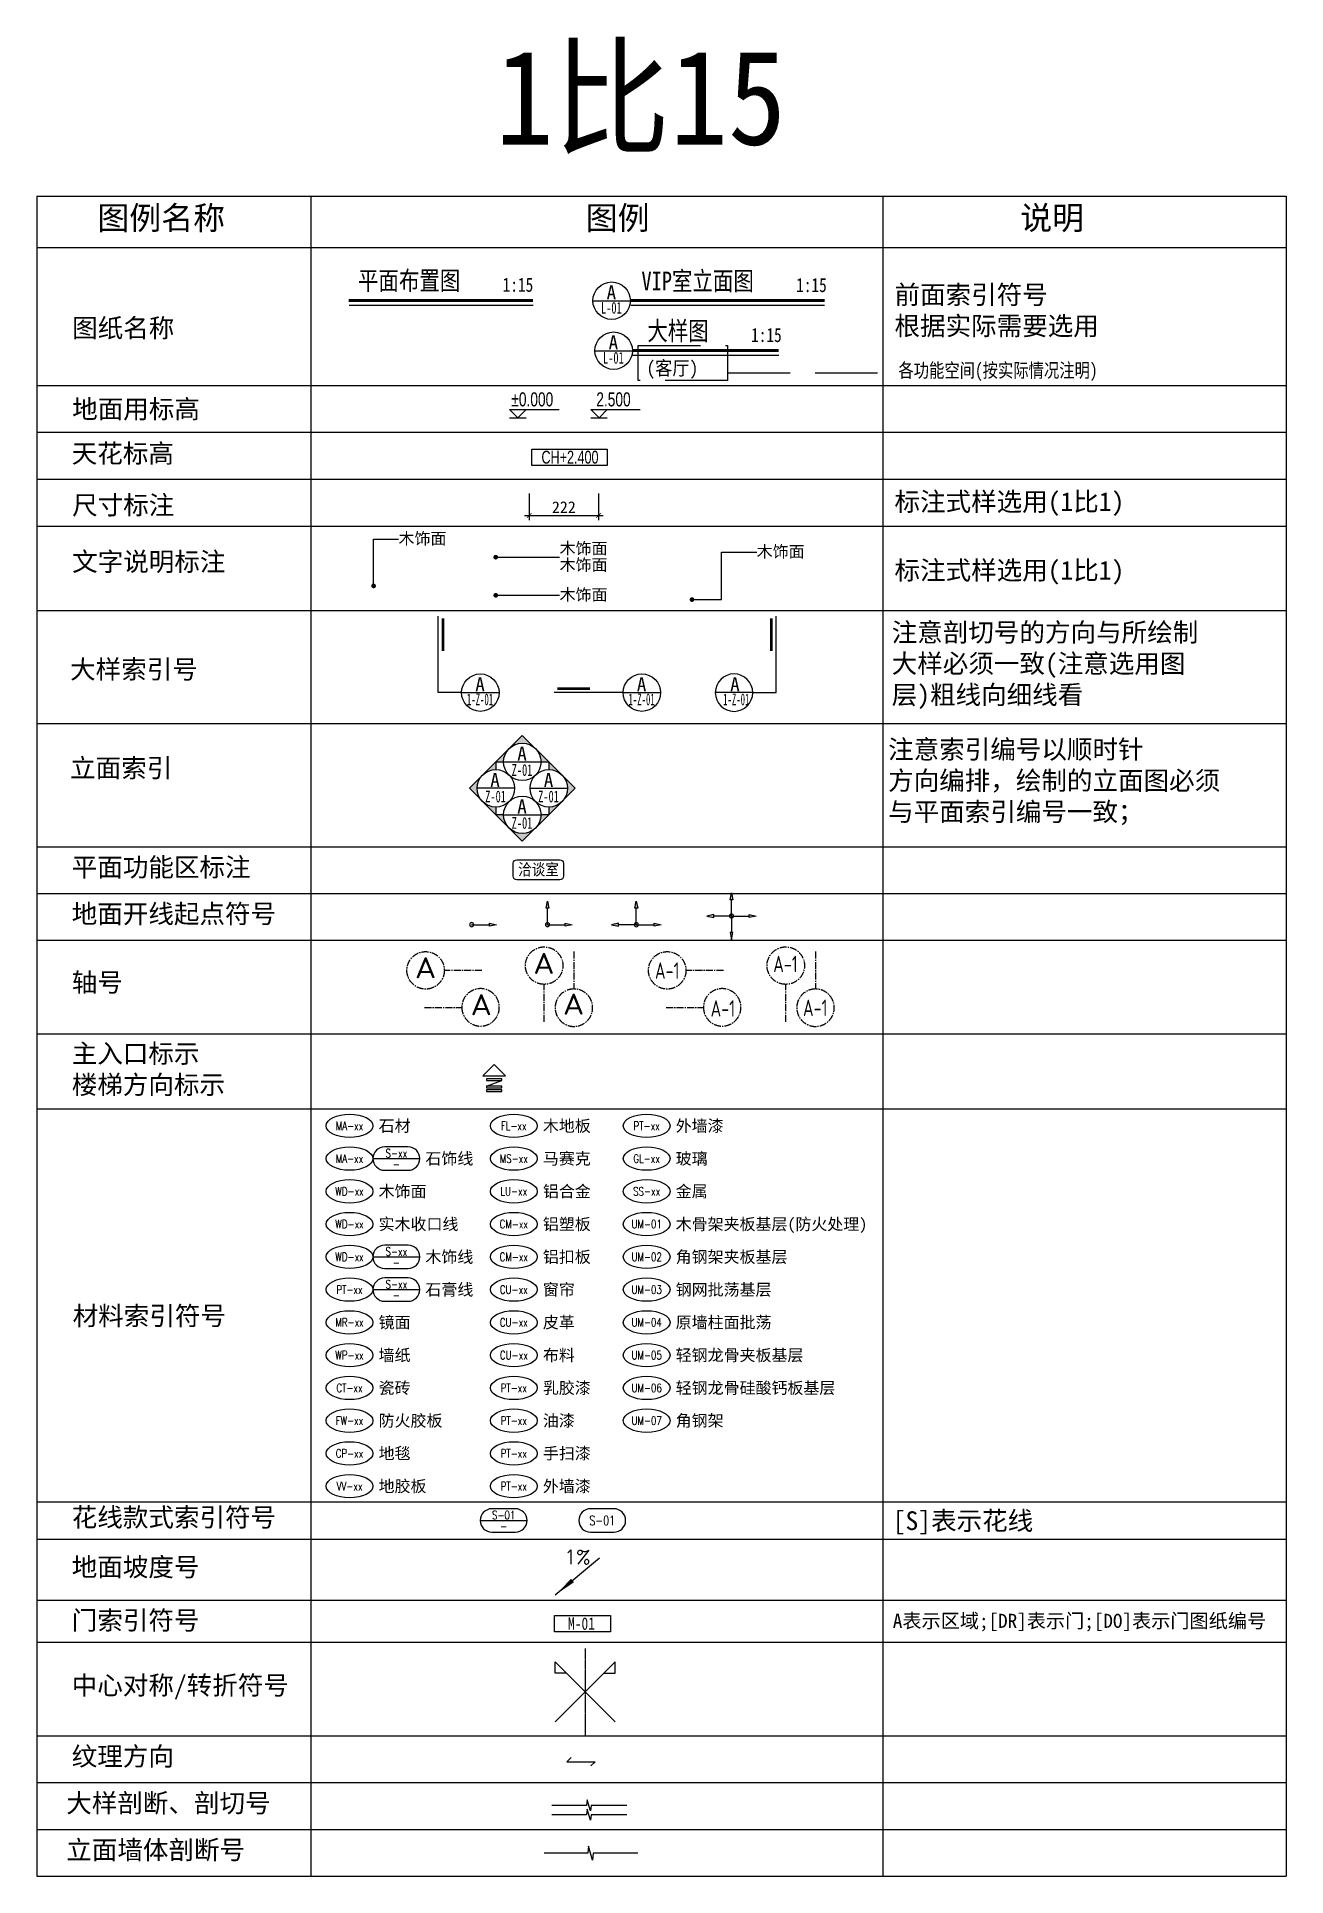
# Model space of a CAD drawing. Header units: millimetres. Extents: x -235126 to 312941, y -228449 to 114042.
# Drawn here: x -158968 to -154965, y 35428 to 41324 of the extents above; entities that cross this region are included whole.
import ezdxf
from ezdxf.enums import TextEntityAlignment as Align

# ---------------------------------------------------------------- set-up
doc = ezdxf.new("R2010")
doc.units = ezdxf.units.MM
doc.header["$LTSCALE"] = 800
for name, pattern in [('CENTER2', [1.125, 0.75, -0.125, 0.125, -0.125]), ('DASH', [0.35, 0.25, -0.1]), ('PHANTOM2', [1.25, 0.625, -0.125, 0.125, -0.125, 0.125, -0.125])]:
    doc.linetypes.add(name, pattern=pattern)
doc.layers.get('DEFPOINTS').update_dxf_attribs({"color": 250})
for name, color, linetype in [('AXIS', 3, 'Continuous'), ('E立-ELEV6_LSCAPE', 8, 'Continuous'), ('FC-TEXT-地坪标注', 7, 'Continuous'), ('FC-地坪铺贴', 8, 'Continuous'), ('RC-天花标高', 7, 'Continuous')]:
    doc.layers.add(name, color=color, linetype=linetype)
doc.styles.add('DRAWING_NAME', font='simhei.ttf', dxfattribs={"width": 0.8})
doc.styles.add('HAN', font='romans', dxfattribs={"bigfont": 'hzdx.shx'})
doc.styles.add('HZDX', font='isocp3.shx', dxfattribs={"width": 0.8, "bigfont": 'hzdx.shx'})
doc.styles.add('ISO', font='ISOCP.shx', dxfattribs={"width": 0.75})
doc.styles.add('LINEDRAW', font='txt.shx', dxfattribs={"width": 0.7, "bigfont": '1.shx'})
doc.styles.get("Standard").update_dxf_attribs({"font": 'arial.ttf'})
doc.styles.add('TXT', font='txt.shx')
doc.styles.add('宋-ZY', font='')
doc.styles.add('繁线体', font='simhei.ttf')
doc.styles.add('黑体', font='simhei.ttf', dxfattribs={"width": 0.8})
doc.styles.get('宋-ZY').set_extended_font_data('SimSun')
doc.dimstyles.new('1比15', dxfattribs={"dimscale": 15, "dimtxt": 2.5, "dimasz": 1, "dimexe": 1, "dimexo": 1.5, "dimgap": 0.5, "dimtad": 1, "dimdec": 0, "dimzin": 0, "dimdsep": 46, "dimtxsty": '宋-ZY', "dimblk": 'ARCHTICK', "dimcen": 0.09, "dimdle": 1, "dimclrd": 8, "dimclre": 8, "dimclrt": 2, "dimadec": 0, "dimazin": 0, "dimtfac": 1, "dimtdec": 0, "dimtix": 1, "dimtmove": 2, "dimatfit": 3, "dimldrblk": 'DOT', "dimfxl": 1, "dimtolj": 1, "dimtzin": 0, "dimlwd": -1, "dimlwe": -1, "dimarcsym": 0})

msp = doc.modelspace()

# ---------------------------------------------------------------- texts
at = {"color": 7, "style": 'DRAWING_NAME', "width": 0.9}
msp.add_text('(客厅)', height=45, dxfattribs=at).set_placement((-157014.5, 40239.9))
at = {"style": '宋-ZY', "width": 0.85}
msp.add_text('洽谈室', height=37.5, dxfattribs=at).set_placement((-157360.8, 38655.4), align=Align.MIDDLE_CENTER)
at = {"attachment_point": 4}
for s, insert, char_height, style in [('图例名称', (-158774, 40739.6), 75, '繁线体'), ('图例', (-157209.4, 40739.6), 75, '繁线体'), ('说明', (-155817.2, 40739.6), 75, '繁线体'), ('前面索引符号\\P根据实际需要选用', (-156220.1, 40444.3), 60, '繁线体'), ('图纸名称', (-158854.7, 40387.5), 60, '繁线体'), ('地面用标高', (-158854.7, 40127.7), 60, '繁线体'), ('天花标高', (-158856, 39985.7), 60, '繁线体'), ('尺寸标注', (-158854.7, 39819.9), 60, '繁线体'), ('标注式样选用(1比1)', (-156220.1, 39826.5), 60, '繁线体'), ('木饰面', (-157809, 39714.4), 37.5, '宋-ZY'), ('文字说明标注', (-158854.7, 39638.5), 60, '繁线体'), ('木饰面', (-156661.5, 39672.4), 37.5, '宋-ZY'), ('标注式样选用(1比1)', (-156220.1, 39606.4), 60, '繁线体'), ('{\\H1x;木饰面}', (-157293, 39534.1), 37.5, '宋-ZY'), ('注意剖切号的方向与所绘制\\P大样必须一致(注意选用图\\P层)粗线向细线看', (-156229, 39307.5), 60, '繁线体'), ('大样索引号', (-158861.3, 39293.8), 60, '繁线体'), ('注意索引编号以顺时针\\P方向编排，绘制的立面图必须\\P与平面索引编号一致；', (-156240.5, 38933.8), 60, '繁线体'), ('立面索引', (-158861.3, 38977.3), 60, '繁线体'), ('平面功能区标注', (-158856, 38659.3), 60, '繁线体'), ('地面开线起点符号', (-158856, 38509.6), 60, '繁线体'), ('轴号', (-158856, 38290.4), 60, '繁线体'), ('主入口标示\\P楼梯方向标示', (-158856, 38012.1), 60, '繁线体'), ('材料索引符号', (-158853, 37221.4), 60, '繁线体'), ('花线款式索引符号', (-158856, 36575.6), 60, '繁线体'), ('[S]表示花线', (-156225.5, 36560.9), 60, '繁线体'), ('地面坡度号', (-158856, 36416.2), 60, '繁线体'), ('门索引符号', (-158856, 36245.4), 60, '繁线体'), ('A表示区域;[DR]表示门;[DO]表示门图纸编号', (-156225.5, 36241.1), 45, '繁线体'), ('中心对称/转折符号', (-158856, 36033.1), 60, '繁线体'), ('纹理方向', (-158856, 35809.3), 60, '繁线体'), ('大样剖断、剖切号', (-158873.5, 35659.3), 60, '繁线体'), ('立面墙体剖断号', (-158873.5, 35509.3), 60, '繁线体')]:
    msp.add_mtext(s, dxfattribs=dict(at, insert=insert, char_height=char_height, style=style))
at = {"color": 7, "insert": (-156207.7, 40249.3), "char_height": 45, "attachment_point": 4, "style": 'DRAWING_NAME'}
msp.add_mtext('各功能空间(按实际情况注明)', dxfattribs=at)
at = {"insert": (-157293, 39656.3), "char_height": 37.5, "attachment_point": 4, "line_spacing_factor": 0.84, "style": '宋-ZY'}
msp.add_mtext('木饰面\\P木饰面', dxfattribs=at)
at = {"layer": 'DEFPOINTS', "color": 40, "style": 'DRAWING_NAME', "width": 0.9}
msp.add_text('1比15', height=303.75, dxfattribs=at).set_placement((-157498.2, 40978.4))

# ---------------------------------------------------------------- blocks, each defined once
blk = doc.blocks.new('MH3.5')
at = {"color": 2}
blk.add_lwpolyline([(12, -1.75), (0, -1.75), (0, 1.75), (12, 1.75)], close=True, dxfattribs=at)
at = {"color": 4, "ltscale": 2, "style": 'HZDX', "width": 0.8}
blk.add_attdef('CH+2.400', text='', height=2.64, dxfattribs=at).set_placement((5.78, 0.01), align=Align.MIDDLE_CENTER)
blk = doc.blocks.new('CH+-')
at = {"color": 2}
blk.add_lwpolyline([(16.13, -1.75), (0, -1.75), (0, 1.75), (16.13, 1.75)], close=True, dxfattribs=at)
at = {"color": 4, "ltscale": 2, "width": 0.7}
blk.add_attdef('CH+2.400', text='', height=3.5, dxfattribs=at).set_placement((8.17, 0.01), align=Align.MIDDLE_CENTER)
blk = doc.blocks.new('_ArchTick')
at = {"color": 0, "linetype": 'ByBlock', "const_width": 0.15}
blk.add_lwpolyline([(-0.5, -0.5), (0.5, 0.5)], dxfattribs=at)
blk = doc.blocks.new('_Dot')
at = {"color": 0, "linetype": 'ByBlock', "lineweight": -2}
blk.add_line((-0.5, 0), (-1, 0), dxfattribs=at)
at = {"color": 0, "linetype": 'ByBlock', "const_width": 0.5}
blk.add_lwpolyline([(-0.25, 0, 1), (0.25, 0, 1)], format="xyb", close=True, dxfattribs=at)
blk = doc.blocks.new('*D39')
at = {"color": 8, "transparency": 16777216}
for p, q in [((-157390.4, 39860.9), (-157390.4, 39775.2)), ((-157168.5, 39860.9), (-157168.5, 39775.2)), ((-157405.4, 39790.2), (-157153.5, 39790.2))]:
    blk.add_line(p, q, dxfattribs=at)
at = {"layer": 'DEFPOINTS', "color": 0, "transparency": 16777216}
for p in [(-157390.4, 39883.4), (-157168.5, 39883.4), (-157168.5, 39790.2)]:
    blk.add_point(p, dxfattribs=at)
at = {"color": 8, "transparency": 16777216, "xscale": 15, "yscale": 15, "zscale": 15, "rotation": 180}
blk.add_blockref('_ArchTick', (-157390.4, 39790.2), dxfattribs=at)
at = {"color": 8, "transparency": 16777216, "xscale": 15, "yscale": 15, "zscale": 15}
blk.add_blockref('_ArchTick', (-157168.5, 39790.2), dxfattribs=at)
at = {"color": 2, "transparency": 16777216, "insert": (-157279.4, 39816.5), "char_height": 37.5, "attachment_point": 5, "style": '宋-ZY'}
blk.add_mtext('\\A1;222', dxfattribs=at)
blk = doc.blocks.new('MARK-IN')
for p, q in [((-120, -123), (0, 0)), ((0, 0), (120, -123)), ((-120, -123), (120, -123)), ((-83, -235), (83, -171))]:
    blk.add_line(p, q)
for points in [[(83, -171), (83, -156), (-83, -156), (-83, -171)], [(83, -250), (83, -235), (-83, -235), (-83, -250)], [(83, -289), (83, -273), (-83, -273), (-83, -289)]]:
    blk.add_lwpolyline(points, close=True)
blk = doc.blocks.new('A$C4FBA2034')
at = {"color": 4, "style": '黑体', "width": 0.8}
blk.add_attdef('平面布置图', text='', height=4, dxfattribs=at).set_placement((23.6, 1.17), align=Align.RIGHT)
blk.add_attdef('1:1', (32.66, 0.79), '', height=3, dxfattribs=at)
blk = doc.blocks.new('CCPP')
h = blk.add_hatch(color=2)
h.paths.add_polyline_path([(-0.31, -3.5), (0.31, -3.5), (0, -5)])
edge = h.paths.add_edge_path()
edge.add_ellipse((0, 0), major_axis=(0.31, 0.31), ratio=1, start_angle=45, end_angle=225, ccw=False)
edge.add_ellipse((0, 0), major_axis=(0.31, 0.31), ratio=1, start_angle=225, end_angle=405, ccw=False)
h.paths.add_polyline_path([(-5.29, 0), (-3.79, 0.31), (-3.79, -0.31)])
at = {"color": 2}
for p, q in [((-5.29, 0), (-3.79, 0.31)), ((-3.79, -0.31), (-5.29, 0)), ((-3.79, 0.31), (-3.79, -0.31)), ((0, 0), (-3.79, 0)), ((0, 0), (0, -3.5)), ((-0.31, -3.5), (0.31, -3.5)), ((0, -5), (-0.31, -3.5)), ((0.31, -3.5), (0, -5))]:
    blk.add_line(p, q, dxfattribs=at)
at = {"color": 2, "extrusion": (0, 0, -1)}
blk.add_ellipse((0, 0), major_axis=(-0.31, 0.31), ratio=1, start_param=4.712389, end_param=10.995574, dxfattribs=at)
blk = doc.blocks.new('KKXXFF1')
h = blk.add_hatch(color=2)
h.paths.add_polyline_path([(5.29, 0), (3.79, 0.31), (3.79, -0.31)])
edge = h.paths.add_edge_path()
edge.add_ellipse((0, 0), major_axis=(0.31, -0.31), ratio=1, start_angle=45, end_angle=90)
edge.add_ellipse((0, 0), major_axis=(0.31, -0.31), ratio=1, start_angle=-270, end_angle=45)
at = {"color": 2}
for p, q in [((0, 0), (3.79, 0)), ((3.79, 0.31), (5.29, 0)), ((3.79, -0.31), (3.79, 0.31)), ((5.29, 0), (3.79, -0.31))]:
    blk.add_line(p, q, dxfattribs=at)
at = {"color": 2, "extrusion": (0, 0, -1)}
blk.add_ellipse((0, 0), major_axis=(0.31, -0.31), ratio=1, start_param=4.712389, end_param=10.995574, dxfattribs=at)
blk = doc.blocks.new('KKXXFF3')
h = blk.add_hatch(color=2)
edge = h.paths.add_edge_path()
edge.add_ellipse((0, 0), major_axis=(0.31, -0.31), ratio=1, start_angle=0, end_angle=360, ccw=False)
h.paths.add_polyline_path([(0.31, 3.5), (-0.31, 3.5), (0, 5)])
h.paths.add_polyline_path([(5.29, 0), (3.79, -0.31), (3.79, 0.31)])
h.paths.add_polyline_path([(-5.29, 0), (-3.79, -0.31), (-3.79, 0.31)])
at = {"color": 2}
for p, q in [((-0.31, 3.5), (0, 5)), ((0, 5), (0.31, 3.5)), ((-3.79, 0.31), (-5.29, 0)), ((-3.79, -0.31), (-3.79, 0.31)), ((0, 0), (-3.79, 0)), ((0.31, 3.5), (-0.31, 3.5)), ((0, 0), (0, 3.5)), ((0, 0), (3.79, 0)), ((3.79, 0.31), (5.29, 0)), ((3.79, -0.31), (3.79, 0.31)), ((-5.29, 0), (-3.79, -0.31)), ((5.29, 0), (3.79, -0.31))]:
    blk.add_line(p, q, dxfattribs=at)
at = {"color": 2, "extrusion": (0, 0, -1)}
blk.add_ellipse((0, 0), major_axis=(0.31, -0.31), ratio=1, start_param=4.712389, end_param=10.995574, dxfattribs=at)
blk = doc.blocks.new('KKXXFF4')
h = blk.add_hatch(color=2)
edge = h.paths.add_edge_path()
edge.add_ellipse((0, 0), major_axis=(0.31, -0.31), ratio=1, start_angle=0, end_angle=360, ccw=False)
h.paths.add_polyline_path([(5.29, 0), (3.79, -0.31), (3.79, 0.31)])
h.paths.add_polyline_path([(0, 5), (0.31, 3.5), (-0.31, 3.5)])
h.paths.add_polyline_path([(0.31, -3.5), (-0.31, -3.5), (0, -5)])
h.paths.add_polyline_path([(-5.29, 0), (-3.79, -0.31), (-3.79, 0.31)])
at = {"color": 2}
for p, q in [((-0.31, 3.5), (0, 5)), ((0, 5), (0.31, 3.5)), ((-3.79, 0.31), (-5.29, 0)), ((-3.79, -0.31), (-3.79, 0.31)), ((0, 0), (-3.79, 0)), ((0.31, 3.5), (-0.31, 3.5)), ((0, 0), (0, 3.5)), ((0, 0), (3.79, 0)), ((3.79, 0.31), (5.29, 0)), ((3.79, -0.31), (3.79, 0.31)), ((-5.29, 0), (-3.79, -0.31)), ((-0.31, -3.5), (0, -5)), ((0.31, -3.5), (-0.31, -3.5)), ((0, 0), (0, -3.5)), ((0, -5), (0.31, -3.5)), ((5.29, 0), (3.79, -0.31))]:
    blk.add_line(p, q, dxfattribs=at)
at = {"color": 2, "extrusion": (0, 0, -1)}
blk.add_ellipse((0, 0), major_axis=(0.31, -0.31), ratio=1, start_param=4.712389, end_param=10.995574, dxfattribs=at)
blk = doc.blocks.new('A$C64543D7B')
at = {"color": 2}
blk.add_line((0.06, 4), (8.06, 4), dxfattribs=at)
blk.add_circle((4.06, 4), 4, dxfattribs=at)
at = {"color": 6, "style": '黑体'}
blk.add_attdef('方向', text='', height=2.74, dxfattribs=at).set_placement((4, 5.77), align=Align.MIDDLE_CENTER)
at = {"color": 6, "style": 'HZDX', "width": 0.5}
blk.add_attdef('图号', text='', height=2.47, dxfattribs=at).set_placement((4, 2.26), align=Align.MIDDLE_CENTER)
blk = doc.blocks.new('SS111')
h = blk.add_hatch(color=2)
h.paths.add_polyline_path([(-2.83, 6.83), (-5.66, 4), (-4, 4, -0.198912)])
h.paths.add_polyline_path([(0, 9.66), (-2.83, 6.83, -0.414214), (2.83, 6.83)])
h.paths.add_polyline_path([(2.83, 6.83, -0.198912), (4, 4), (5.66, 4)])
at = {"color": 2}
blk.add_line((-4, 4), (4, 4), dxfattribs=at)
blk.add_lwpolyline([(4, 4), (5.66, 4), (0, 9.66), (-5.66, 4), (-4, 4)], dxfattribs=at)
blk.add_circle((0, 4), 4, dxfattribs=at)
at = {"color": 7, "style": '黑体'}
blk.add_attdef('方向', text='', height=3, dxfattribs=at).set_placement((-0.06, 5.77), align=Align.MIDDLE_CENTER)
at = {"color": 2, "style": 'HZDX', "width": 0.6}
blk.add_attdef('图号', text='', height=3, dxfattribs=at).set_placement((-0.06, 2.26), align=Align.MIDDLE_CENTER)
blk = doc.blocks.new('SS222')
h = blk.add_hatch(color=2)
h.paths.add_polyline_path([(6.83, 2.83), (4, 5.66), (4, 4, -0.198912)])
h.paths.add_polyline_path([(9.66, 0), (6.83, 2.83, -0.414214), (6.83, -2.83)])
h.paths.add_polyline_path([(6.83, -2.83, -0.198912), (4, -4), (4, -5.66)])
at = {"color": 2}
blk.add_line((0, 0), (8, 0), dxfattribs=at)
blk.add_lwpolyline([(4, -4), (4, -5.66), (9.66, 0), (4, 5.66), (4, 4)], dxfattribs=at)
blk.add_circle((4, 0), 4, dxfattribs=at)
at = {"color": 7, "style": '黑体'}
blk.add_attdef('方向', text='', height=3, dxfattribs=at).set_placement((3.94, 1.77), align=Align.MIDDLE_CENTER)
at = {"color": 2, "style": 'HZDX', "width": 0.6}
blk.add_attdef('图号', text='', height=3, dxfattribs=at).set_placement((3.94, -1.74), align=Align.MIDDLE_CENTER)
blk = doc.blocks.new('SS333')
h = blk.add_hatch(color=2)
h.paths.add_polyline_path([(2.89, -4.6), (5.72, -1.77), (4.06, -1.77, -0.198912)])
h.paths.add_polyline_path([(0.06, -7.42), (2.89, -4.6, -0.414214), (-2.77, -4.6)])
h.paths.add_polyline_path([(-2.77, -4.6, -0.198912), (-3.94, -1.77), (-5.6, -1.77)])
at = {"color": 2}
blk.add_line((-3.94, -1.77), (4.06, -1.77), dxfattribs=at)
blk.add_lwpolyline([(-3.94, -1.77), (-5.59, -1.77), (0.06, -7.42), (5.72, -1.77), (4.06, -1.77)], dxfattribs=at)
blk.add_circle((0.06, -1.77), 4, dxfattribs=at)
at = {"color": 7, "style": '黑体'}
blk.add_attdef('方向', text='', height=3, dxfattribs=at).set_placement((0, 0), align=Align.MIDDLE_CENTER)
at = {"color": 2, "style": 'HZDX', "width": 0.6}
blk.add_attdef('图号', text='', height=3, dxfattribs=at).set_placement((0, -3.51), align=Align.MIDDLE_CENTER)
blk = doc.blocks.new('SS444')
h = blk.add_hatch(color=2)
h.paths.add_polyline_path([(-6.83, 2.83), (-4, 5.66), (-4, 4, 0.198912)])
h.paths.add_polyline_path([(-9.66, 0), (-6.83, 2.83, 0.414214), (-6.83, -2.83)])
h.paths.add_polyline_path([(-6.83, -2.83, 0.198912), (-4, -4), (-4, -5.66)])
at = {"color": 2}
blk.add_line((0, 0), (-8, 0), dxfattribs=at)
blk.add_lwpolyline([(-4, -4), (-4, -5.66), (-9.66, 0), (-4, 5.66), (-4, 4)], dxfattribs=at)
blk.add_circle((-4, 0), 4, dxfattribs=at)
at = {"color": 7, "style": '黑体'}
blk.add_attdef('方向', text='', height=3, rotation=0, dxfattribs=at).set_placement((-3.16, 1.77), align=Align.MIDDLE_CENTER)
at = {"color": 2, "style": 'HZDX', "width": 0.6}
blk.add_attdef('图号', text='', height=3, rotation=0, dxfattribs=at).set_placement((-3.46, -1.74), align=Align.MIDDLE_CENTER)
blk = doc.blocks.new('A$C60323B29')
at = {"color": 2}
blk.add_line((0, 0), (3.52, 0), dxfattribs=at)
blk.add_lwpolyline([(3.52, 1.76), (1.76, 0), (0, 1.76), (10.56, 1.76)], dxfattribs=at)
at = {"color": 7, "ltscale": 2, "style": 'HZDX', "width": 0.8}
blk.add_attdef('%%P0.000', text='', height=2.64, dxfattribs=at).set_placement((4.84, 3.42), align=Align.MIDDLE_CENTER)
blk = doc.blocks.new('A$C48007FC5')
at = {"color": 2}
blk.add_line((0, 0), (9.47, 7.93), dxfattribs=at)
blk.add_solid([(0, 0), (3.37, 3.45), (3.99, 2.71)], dxfattribs=at)
at = {"color": 7, "style": 'HAN'}
blk.add_text('1%', height=3, rotation=359.7652, dxfattribs=at).set_placement((1.87, 6.61))
blk = doc.blocks.new('MARK-S-2')
at = {"color": 0}
blk.add_lwpolyline([(7.5, 2.5), (2.5, 2.5, 1), (2.5, -2.5), (7.5, -2.5, 1)], format="xyb", close=True, dxfattribs=at)
at = {"color": 7, "style": 'LINEDRAW', "width": 0.75}
blk.add_attdef('S-01', text='', height=2, dxfattribs=at).set_placement((5, 0), align=Align.MIDDLE_CENTER)
blk = doc.blocks.new('MARK-S-1')
blk.add_line((0, 0), (10, 0))
at = {"color": 0}
blk.add_lwpolyline([(7.5, 2.5), (2.5, 2.5, 1), (2.5, -2.5), (7.5, -2.5, 1)], format="xyb", close=True, dxfattribs=at)
at = {"color": 7, "style": 'LINEDRAW', "width": 0.75}
for tag, p in [('S-01', (5, 1.15)), ('-', (5, -1.23))]:
    blk.add_attdef(tag, text='', height=1.8, dxfattribs=at).set_placement(p, align=Align.MIDDLE_CENTER)
blk = doc.blocks.new('MARK-ME-M1')
blk.add_ellipse((5, 0), major_axis=(5, 0), ratio=0.5)
at = {"color": 7, "style": '宋-ZY'}
blk.add_attdef('MA-XX', text='', height=1.88, dxfattribs=at).set_placement((5, 0), align=Align.MIDDLE_CENTER)
blk.add_attdef('材料', text='', height=2.5, dxfattribs=at).set_placement((11.2, 0), align=Align.MIDDLE_LEFT)
blk = doc.blocks.new('MARK-ME-M2')
blk.add_line((10, 0), (20, 0))
blk.add_lwpolyline([(17.5, 2.5), (12.5, 2.5, 1), (12.5, -2.5), (17.5, -2.5, 1)], format="xyb", close=True)
blk.add_ellipse((5, 0), major_axis=(5, 0), ratio=0.5)
at = {"color": 2, "style": 'TXT', "width": 0.75}
for tag, p in [('MA-XX', (5, 0)), ('S-01', (15, 1.15)), ('-', (15, -1.23))]:
    blk.add_attdef(tag, text='', height=1.8, dxfattribs=at).set_placement(p, align=Align.MIDDLE_CENTER)
at = {"color": 7, "style": '宋-ZY'}
blk.add_attdef('材料', text='', height=2.5, dxfattribs=at).set_placement((21.2, 0), align=Align.MIDDLE_LEFT)
blk = doc.blocks.new('ZHTHA1')
at = {"color": 8, "linetype": 'CENTER2', "ltscale": 0.0025}
blk.add_line((0, 0), (-8, 0), dxfattribs=at)
blk.add_ellipse((-12, 0), major_axis=(2.83, 2.83), ratio=1, start_param=5.497787, end_param=11.780972, dxfattribs=at)
at = {"color": 7, "style": 'ISO', "width": 1.25}
blk.add_attdef('A', text='', height=4.5, dxfattribs=at).set_placement((-12, -3.03), align=Align.BOTTOM_CENTER)

# ---------------------------------------------------------------- dimensions: what is measured, and where the dimension line sits
dim = msp.add_aligned_dim(p1=(-157390.4, 39883.4), p2=(-157168.5, 39883.4), distance=-93.1, dimstyle='1比15')
dim.commit()
dim.dimension.update_dxf_attribs({"geometry": '*D39', "text_midpoint": (-157279.4, 39816.5)})

# ---------------------------------------------------------------- linework, layer by layer
for p, q in [((-158967.9, 40813.9), (-158967.9, 35428.4)), ((-158967.9, 40813.9), (-154965.2, 40813.9)), ((-158090, 40813.9), (-158090, 35428.4)), ((-156257.7, 40813.9), (-156257.7, 35428.4)), ((-154965.2, 40813.9), (-154965.2, 35428.4)), ((-158967.9, 40648.9), (-154965.2, 40648.9)), ((-158967.9, 40206.8), (-154965.2, 40206.8)), ((-158967.9, 40056.8), (-154965.2, 40056.8)), ((-158967.9, 39906.8), (-154965.2, 39906.8)), ((-158967.9, 39755.8), (-154965.2, 39755.8)), ((-158967.9, 39485.8), (-154965.2, 39485.8)), ((-158967.9, 39485.8), (-154965.2, 39485.8)), ((-158967.9, 39123.4), (-154965.2, 39123.4)), ((-158967.9, 38728.4), (-154965.2, 38728.4)), ((-158967.9, 38578.4), (-154965.2, 38578.4)), ((-158967.9, 38428.4), (-154965.2, 38428.4)), ((-158967.9, 38428.4), (-154965.2, 38428.4)), ((-158967.9, 38128.4), (-154965.2, 38128.4)), ((-158967.9, 38128.4), (-154965.2, 38128.4)), ((-158967.9, 37888.4), (-154965.2, 37888.4)), ((-158967.9, 37888.4), (-154965.2, 37888.4)), ((-158967.9, 36628.4), (-154965.2, 36628.4)), ((-158967.9, 36628.4), (-154965.2, 36628.4)), ((-158967.9, 36628.4), (-154965.2, 36628.4)), ((-158967.9, 36508.4), (-154965.2, 36508.4)), ((-158967.9, 36508.4), (-154965.2, 36508.4)), ((-158967.9, 36508.4), (-154965.2, 36508.4)), ((-158967.9, 36313.4), (-154965.2, 36313.4)), ((-158967.9, 36313.4), (-154965.2, 36313.4)), ((-158967.9, 36313.4), (-154965.2, 36313.4)), ((-158967.9, 36313.4), (-154965.2, 36313.4)), ((-158967.9, 36313.4), (-154965.2, 36313.4)), ((-158967.9, 36313.4), (-154965.2, 36313.4)), ((-158967.9, 36313.4), (-154965.2, 36313.4)), ((-158967.9, 36178.4), (-154965.2, 36178.4)), ((-158967.9, 35878.4), (-154965.2, 35878.4)), ((-158967.9, 35878.4), (-154965.2, 35878.4)), ((-158967.9, 35878.4), (-154965.2, 35878.4)), ((-158967.9, 35728.4), (-154965.2, 35728.4)), ((-158967.9, 35578.4), (-154965.2, 35578.4)), ((-158967.9, 35428.4), (-154965.2, 35428.4))]:
    msp.add_line(p, q)
at = {"color": 7}
for p, q in [((-157967.4, 40463.8), (-157378, 40463.8)), ((-157065, 40463.8), (-156443.8, 40463.8)), ((-157058.6, 40303.6), (-156590.9, 40303.6))]:
    msp.add_line(p, q, dxfattribs=at)
at = {"color": 1, "linetype": 'DASH'}
msp.add_line((-156754.7, 40247.2), (-156214.4, 40247.2), dxfattribs=at)
at = {"color": 253, "linetype": 'PHANTOM2', "ltscale": 0.01}
msp.add_line((-157211.4, 36158.4), (-157211.4, 35878.9), dxfattribs=at)
at = {"color": 1, "const_width": 9.6}
for points in [[(-157968.6, 40478.8), (-157378, 40478.8)], [(-157066.2, 40478.8), (-156443.8, 40478.8)], [(-157059.8, 40318.6), (-156590.9, 40318.6)]]:
    msp.add_lwpolyline(points, dxfattribs=at)
at = {"color": 1, "linetype": 'DASH'}
msp.add_lwpolyline([(-157041.5, 40334.3), (-156754.7, 40334.3), (-156754.7, 40222.7), (-157041.5, 40222.7)], close=True, dxfattribs=at)
at = {"color": 2}
for points in [[(-157606.9, 39222.1), (-157681.8, 39222.1), (-157681.8, 39467.5)], [(-156674.3, 39222.1), (-156599.4, 39222.1), (-156599.4, 39467.5)], [(-157089.4, 39222.1), (-157309.9, 39222.1)], [(-157271.4, 36079.2), (-157307.4, 36079.2), (-157307.4, 36115.2), (-157115.4, 35923.2)], [(-157151.4, 36079.2), (-157115.4, 36079.2), (-157115.4, 36115.2), (-157307.4, 35923.2)]]:
    msp.add_lwpolyline(points, dxfattribs=at)
at = {"color": 2, "const_width": 8.1}
for points in [[(-157666.3, 39355.5), (-157666.3, 39460.1)], [(-156614.9, 39355.5), (-156614.9, 39460.1)], [(-157195.6, 39234.9), (-157300.2, 39234.9)]]:
    msp.add_lwpolyline(points, dxfattribs=at)
msp.add_lwpolyline([(-157131.2, 37995.4, 0, 0, 0), (-156973.1, 37995.4, 18, 0, 0), (-156902.6, 37995.4, 0, 0, 0)], format="xyseb")
at = {"color": 7}
for points in [[(-157077.9, 35655.5), (-157192.4, 35655.5), (-157194.2, 35637.5), (-157205, 35673.5), (-157206.8, 35655.5), (-157318.1, 35655.5)], [(-157077.9, 35625.5), (-157192.4, 35625.5), (-157194.2, 35607.5), (-157205, 35643.5), (-157206.8, 35625.5), (-157318.1, 35625.5)], [(-157042, 35502.2), (-157185, 35502.2), (-157187.3, 35479.7), (-157200.8, 35524.7), (-157203, 35502.2), (-157342.1, 35502.2)]]:
    msp.add_lwpolyline(points, dxfattribs=at)
at = {"layer": 'E立-ELEV6_LSCAPE', "color": 0}
msp.add_lwpolyline([(-157430.4, 38686.5), (-157292.2, 38686.5, -0.414214), (-157280.9, 38675.3), (-157280.9, 38633.5, -0.414214), (-157292.2, 38622.2), (-157430.4, 38622.2, -0.414214), (-157441.6, 38633.5), (-157441.6, 38675.3, -0.414214)], format="xyb", close=True, dxfattribs=at)
at = {"layer": 'FC-地坪铺贴', "color": 7}
msp.add_lwpolyline([(-157256.4, 35809.1), (-157270.3, 35795.4), (-157178.7, 35795.4), (-157192.5, 35781.7)], dxfattribs=at)

# ---------------------------------------------------------------- block references
at = {"color": 7}
ref = msp.add_blockref('A$C4FBA2034', (-157965.4, 40495.3), dxfattribs=dict(at, xscale=15, yscale=15, zscale=15))
ref.add_attrib('1:1', '1:15', (-157475.4, 40507.1), dxfattribs={"height": 45, "style": '黑体', "width": 0.8})
ref.add_attrib('平面布置图', '平面布置图', dxfattribs={"height": 60, "style": '黑体', "width": 0.8}).set_placement((-157611.3, 40512.9), align=Align.RIGHT)
ref = msp.add_blockref('A$C4FBA2034', (-157025.1, 40494.3), dxfattribs=dict(at, xscale=15, yscale=15, zscale=15))
ref.add_attrib('1:1', '1:15', (-156535.1, 40506.1), dxfattribs={"height": 45, "style": '黑体', "width": 0.8})
ref.add_attrib('平面布置图', 'VIP室立面图', dxfattribs={"height": 60, "style": '黑体', "width": 0.8}).set_placement((-156671, 40511.9), align=Align.RIGHT)
at = {"color": 1}
ref = msp.add_blockref('A$C64543D7B', (-157187.2, 40418.4), dxfattribs=dict(at, xscale=15, yscale=15, zscale=15))
ref.add_attrib('方向', 'A', dxfattribs={"color": 7, "height": 45, "style": '黑体'}).set_placement((-157127.2, 40504.9), align=Align.MIDDLE_CENTER)
ref.add_attrib('图号', 'L-01', dxfattribs={"color": 7, "height": 37.5, "style": '宋-ZY', "width": 0.65}).set_placement((-157127.2, 40455.7), align=Align.MIDDLE_CENTER)
at = {"color": 7}
ref = msp.add_blockref('A$C4FBA2034', (-157169.3, 40334.2), dxfattribs=dict(at, xscale=15, yscale=15, zscale=15))
ref.add_attrib('1:1', '1:15', (-156679.4, 40346), dxfattribs={"height": 45, "style": '黑体', "width": 0.8})
ref.add_attrib('平面布置图', '大样图', dxfattribs={"height": 60, "style": '黑体', "width": 0.8}).set_placement((-156815.3, 40351.7), align=Align.RIGHT)
at = {"color": 1}
ref = msp.add_blockref('A$C64543D7B', (-157180.7, 40258.2), dxfattribs=dict(at, xscale=15, yscale=15, zscale=15))
ref.add_attrib('方向', 'A', dxfattribs={"color": 7, "height": 45, "style": '黑体'}).set_placement((-157120.7, 40344.7), align=Align.MIDDLE_CENTER)
ref.add_attrib('图号', 'L-01', dxfattribs={"color": 7, "height": 37.5, "style": '宋-ZY', "width": 0.65}).set_placement((-157120.7, 40295.5), align=Align.MIDDLE_CENTER)
ref = msp.add_blockref('A$C64543D7B', (-157607.9, 39162.1), dxfattribs=dict(at, xscale=15, yscale=15, zscale=15))
ref.add_attrib('方向', 'A', dxfattribs={"color": 7, "height": 45, "style": '黑体'}).set_placement((-157547.9, 39248.6), align=Align.MIDDLE_CENTER)
ref.add_attrib('图号', '1-Z-01', dxfattribs={"color": 7, "height": 37.5, "style": '宋-ZY', "width": 0.55}).set_placement((-157547.9, 39200.6), align=Align.MIDDLE_CENTER)
ref = msp.add_blockref('A$C64543D7B', (-157090.3, 39162.1), dxfattribs=dict(at, xscale=15, yscale=15, zscale=15))
ref.add_attrib('方向', 'A', dxfattribs={"color": 7, "height": 45, "style": '黑体'}).set_placement((-157030.3, 39248.6), align=Align.MIDDLE_CENTER)
ref.add_attrib('图号', '1-Z-01', dxfattribs={"color": 7, "height": 37.5, "style": '宋-ZY', "width": 0.55}).set_placement((-157030.3, 39200.6), align=Align.MIDDLE_CENTER)
ref = msp.add_blockref('A$C64543D7B', (-156673.3, 39162.1), dxfattribs=dict(at, xscale=-15, yscale=15, zscale=15))
ref.add_attrib('方向', 'A', dxfattribs={"color": 7, "height": 45, "style": '黑体'}).set_placement((-156731.3, 39248.6), align=Align.MIDDLE_CENTER)
ref.add_attrib('图号', '1-Z-01', dxfattribs={"color": 7, "height": 37.5, "style": '宋-ZY', "width": 0.55}).set_placement((-156727, 39200.6), align=Align.MIDDLE_CENTER)
ref = msp.add_blockref('SS111', (-157412.5, 38940.2), dxfattribs=dict(xscale=15, yscale=15, zscale=15))
ref.add_attrib('方向', 'A', dxfattribs={"color": 7, "height": 45, "style": '黑体'}).set_placement((-157413.4, 39026.7), align=Align.MIDDLE_CENTER)
ref.add_attrib('图号', 'Z-01', dxfattribs={"color": 7, "height": 37.5, "style": '宋-ZY', "width": 0.65}).set_placement((-157413.4, 38974.1), align=Align.MIDDLE_CENTER)
ref = msp.add_blockref('SS444', (-157437.3, 38915.4), dxfattribs=dict(xscale=15, yscale=15, zscale=15))
ref.add_attrib('方向', 'A', dxfattribs={"color": 7, "height": 45, "rotation": 0, "style": '黑体'}).set_placement((-157499.9, 38941.9), align=Align.MIDDLE_CENTER)
ref.add_attrib('图号', 'Z-01', dxfattribs={"color": 7, "height": 37.5, "rotation": 0, "style": '宋-ZY', "width": 0.65}).set_placement((-157498.1, 38889.3), align=Align.MIDDLE_CENTER)
ref = msp.add_blockref('SS222', (-157387.6, 38915.4), dxfattribs=dict(xscale=15, yscale=15, zscale=15))
ref.add_attrib('方向', 'A', dxfattribs={"color": 7, "height": 45, "style": '黑体'}).set_placement((-157328.5, 38941.9), align=Align.MIDDLE_CENTER)
ref.add_attrib('图号', 'Z-01', dxfattribs={"color": 7, "height": 37.5, "style": '宋-ZY', "width": 0.65}).set_placement((-157328.5, 38889.3), align=Align.MIDDLE_CENTER)
ref = msp.add_blockref('SS333', (-157413.4, 38857.1), dxfattribs=dict(xscale=15, yscale=15, zscale=15))
ref.add_attrib('方向', 'A', dxfattribs={"color": 7, "height": 45, "style": '黑体'}).set_placement((-157413.4, 38857.1), align=Align.MIDDLE_CENTER)
ref.add_attrib('图号', 'Z-01', dxfattribs={"color": 7, "height": 37.5, "style": '宋-ZY', "width": 0.65}).set_placement((-157413.4, 38804.5), align=Align.MIDDLE_CENTER)
for name, p, xscale, yscale, zscale in [('KKXXFF4', (-156742.3, 38505.9), 15, 15, 15), ('KKXXFF3', (-157047.4, 38478.3), 15, 15, 15), ('KKXXFF1', (-157574.8, 38478.3), 15, 15, 15), ('MARK-IN', (-157502.7, 38030.7), 0.3000000000065484, 0.3000000000065484, 0.3000000000065484), ('A$C48007FC5', (-157306.7, 36330), 15, 15, 15)]:
    msp.add_blockref(name, p, dxfattribs=dict(xscale=xscale, yscale=yscale, zscale=zscale))
at = {"xscale": 15, "yscale": 15, "zscale": 15, "rotation": 179.9999999995049}
msp.add_blockref('CCPP', (-157331.7, 38478.3), dxfattribs=at)
ref = msp.add_blockref('MARK-ME-M1', (-158040.9, 37833.6), dxfattribs=dict(xscale=15, yscale=15, zscale=15))
ref.add_attrib('材料', '石材', dxfattribs={"color": 7, "height": 37.5, "style": '宋-ZY'}).set_placement((-157872.9, 37833.6), align=Align.MIDDLE_LEFT)
ref.add_attrib('MA-XX', 'MA-xx', dxfattribs={"color": 2, "height": 27, "style": 'TXT', "width": 0.75}).set_placement((-157965.9, 37833.6), align=Align.MIDDLE_CENTER)
ref = msp.add_blockref('MARK-ME-M1', (-157514.6, 37833.6), dxfattribs=dict(xscale=15, yscale=15, zscale=15))
ref.add_attrib('材料', '木地板', dxfattribs={"color": 7, "height": 37.5, "style": '宋-ZY'}).set_placement((-157346.6, 37833.6), align=Align.MIDDLE_LEFT)
ref.add_attrib('MA-XX', 'FL-xx', dxfattribs={"color": 2, "height": 27, "style": 'TXT', "width": 0.75}).set_placement((-157439.6, 37833.6), align=Align.MIDDLE_CENTER)
ref = msp.add_blockref('MARK-ME-M1', (-157089.1, 37833.6), dxfattribs=dict(xscale=15, yscale=15, zscale=15))
ref.add_attrib('材料', '外墙漆', dxfattribs={"color": 7, "height": 37.5, "style": '宋-ZY'}).set_placement((-156921.1, 37833.6), align=Align.MIDDLE_LEFT)
ref.add_attrib('MA-XX', 'PT-xx', dxfattribs={"color": 2, "height": 27, "style": 'TXT', "width": 0.75}).set_placement((-157014.1, 37833.6), align=Align.MIDDLE_CENTER)
at = {"xscale": 15, "yscale": 15, "zscale": 15}
for p, values in [((-158040.9, 37728.6), {'MA-XX': 'MA-xx', '-': '-', 'S-01': 'S-xx', '材料': '石饰线'}), ((-158040.9, 37413.6), {'MA-XX': 'WD-xx', '-': '-', 'S-01': 'S-xx', '材料': '木饰线'}), ((-158040.9, 37308.6), {'MA-XX': 'PT-xx', '-': '-', 'S-01': 'S-xx', '材料': '石膏线'})]:
    msp.add_blockref('MARK-ME-M2', p, dxfattribs=at).add_auto_attribs(values)
ref = msp.add_blockref('MARK-ME-M1', (-157514.6, 37728.6), dxfattribs=dict(xscale=15, yscale=15, zscale=15))
ref.add_attrib('材料', '马赛克', dxfattribs={"color": 7, "height": 37.5, "style": '宋-ZY'}).set_placement((-157346.6, 37728.6), align=Align.MIDDLE_LEFT)
ref.add_attrib('MA-XX', 'MS-xx', dxfattribs={"color": 2, "height": 27, "style": 'TXT', "width": 0.75}).set_placement((-157439.6, 37728.6), align=Align.MIDDLE_CENTER)
ref = msp.add_blockref('MARK-ME-M1', (-157089.1, 37728.6), dxfattribs=dict(xscale=15, yscale=15, zscale=15))
ref.add_attrib('材料', '玻璃', dxfattribs={"color": 7, "height": 37.5, "style": '宋-ZY'}).set_placement((-156921.1, 37728.6), align=Align.MIDDLE_LEFT)
ref.add_attrib('MA-XX', 'GL-xx', dxfattribs={"color": 2, "height": 27, "style": 'TXT', "width": 0.75}).set_placement((-157014.1, 37728.6), align=Align.MIDDLE_CENTER)
ref = msp.add_blockref('MARK-ME-M1', (-158040.9, 37623.6), dxfattribs=dict(xscale=15, yscale=15, zscale=15))
ref.add_attrib('材料', '木饰面', dxfattribs={"color": 7, "height": 37.5, "style": '宋-ZY'}).set_placement((-157872.9, 37623.6), align=Align.MIDDLE_LEFT)
ref.add_attrib('MA-XX', 'WD-xx', dxfattribs={"color": 2, "height": 27, "style": 'TXT', "width": 0.75}).set_placement((-157965.9, 37623.6), align=Align.MIDDLE_CENTER)
ref = msp.add_blockref('MARK-ME-M1', (-157514.6, 37623.6), dxfattribs=dict(xscale=15, yscale=15, zscale=15))
ref.add_attrib('材料', '铝合金', dxfattribs={"color": 7, "height": 37.5, "style": '宋-ZY'}).set_placement((-157346.6, 37623.6), align=Align.MIDDLE_LEFT)
ref.add_attrib('MA-XX', 'LU-xx', dxfattribs={"color": 2, "height": 27, "style": 'TXT', "width": 0.75}).set_placement((-157439.6, 37623.6), align=Align.MIDDLE_CENTER)
ref = msp.add_blockref('MARK-ME-M1', (-157089.1, 37623.6), dxfattribs=dict(xscale=15, yscale=15, zscale=15))
ref.add_attrib('材料', '金属', dxfattribs={"color": 7, "height": 37.5, "style": '宋-ZY'}).set_placement((-156921.1, 37623.6), align=Align.MIDDLE_LEFT)
ref.add_attrib('MA-XX', 'SS-xx', dxfattribs={"color": 2, "height": 27, "style": 'TXT', "width": 0.75}).set_placement((-157014.1, 37623.6), align=Align.MIDDLE_CENTER)
ref = msp.add_blockref('MARK-ME-M1', (-158040.9, 37518.6), dxfattribs=dict(xscale=15, yscale=15, zscale=15))
ref.add_attrib('材料', '实木收口线', dxfattribs={"color": 7, "height": 37.5, "style": '宋-ZY'}).set_placement((-157872.9, 37518.6), align=Align.MIDDLE_LEFT)
ref.add_attrib('MA-XX', 'WD-xx', dxfattribs={"color": 2, "height": 27, "style": 'TXT', "width": 0.75}).set_placement((-157965.9, 37518.6), align=Align.MIDDLE_CENTER)
ref = msp.add_blockref('MARK-ME-M1', (-157514.6, 37518.6), dxfattribs=dict(xscale=15, yscale=15, zscale=15))
ref.add_attrib('材料', '铝塑板', dxfattribs={"color": 7, "height": 37.5, "style": '宋-ZY'}).set_placement((-157346.6, 37518.6), align=Align.MIDDLE_LEFT)
ref.add_attrib('MA-XX', 'CM-xx', dxfattribs={"color": 2, "height": 27, "style": 'TXT', "width": 0.75}).set_placement((-157439.6, 37518.6), align=Align.MIDDLE_CENTER)
ref = msp.add_blockref('MARK-ME-M1', (-157089.1, 37518.6), dxfattribs=dict(xscale=15, yscale=15, zscale=15))
ref.add_attrib('材料', '木骨架夹板基层(防火处理)', dxfattribs={"color": 7, "height": 37.5, "style": '宋-ZY'}).set_placement((-156921.1, 37518.6), align=Align.MIDDLE_LEFT)
ref.add_attrib('MA-XX', 'UM-01', dxfattribs={"color": 2, "height": 27, "style": 'TXT', "width": 0.75}).set_placement((-157014.1, 37518.6), align=Align.MIDDLE_CENTER)
ref = msp.add_blockref('MARK-ME-M1', (-157514.6, 37413.6), dxfattribs=dict(xscale=15, yscale=15, zscale=15))
ref.add_attrib('材料', '铝扣板', dxfattribs={"color": 7, "height": 37.5, "style": '宋-ZY'}).set_placement((-157346.6, 37413.6), align=Align.MIDDLE_LEFT)
ref.add_attrib('MA-XX', 'CM-xx', dxfattribs={"color": 2, "height": 27, "style": 'TXT', "width": 0.75}).set_placement((-157439.6, 37413.6), align=Align.MIDDLE_CENTER)
ref = msp.add_blockref('MARK-ME-M1', (-157089.1, 37413.6), dxfattribs=dict(xscale=15, yscale=15, zscale=15))
ref.add_attrib('材料', '角钢架夹板基层', dxfattribs={"color": 7, "height": 37.5, "style": '宋-ZY'}).set_placement((-156921.1, 37413.6), align=Align.MIDDLE_LEFT)
ref.add_attrib('MA-XX', 'UM-02', dxfattribs={"color": 2, "height": 27, "style": 'TXT', "width": 0.75}).set_placement((-157014.1, 37413.6), align=Align.MIDDLE_CENTER)
ref = msp.add_blockref('MARK-ME-M1', (-157514.6, 37308.6), dxfattribs=dict(xscale=15, yscale=15, zscale=15))
ref.add_attrib('材料', '窗帘', dxfattribs={"color": 7, "height": 37.5, "style": '宋-ZY'}).set_placement((-157346.6, 37308.6), align=Align.MIDDLE_LEFT)
ref.add_attrib('MA-XX', 'CU-xx', dxfattribs={"color": 2, "height": 27, "style": 'TXT', "width": 0.75}).set_placement((-157439.6, 37308.6), align=Align.MIDDLE_CENTER)
ref = msp.add_blockref('MARK-ME-M1', (-157089.1, 37308.6), dxfattribs=dict(xscale=15, yscale=15, zscale=15))
ref.add_attrib('材料', '钢网批荡基层', dxfattribs={"color": 7, "height": 37.5, "style": '宋-ZY'}).set_placement((-156921.1, 37308.6), align=Align.MIDDLE_LEFT)
ref.add_attrib('MA-XX', 'UM-03', dxfattribs={"color": 2, "height": 27, "style": 'TXT', "width": 0.75}).set_placement((-157014.1, 37308.6), align=Align.MIDDLE_CENTER)
ref = msp.add_blockref('MARK-ME-M1', (-158040.9, 37203.6), dxfattribs=dict(xscale=15, yscale=15, zscale=15))
ref.add_attrib('材料', '镜面', dxfattribs={"color": 7, "height": 37.5, "style": '宋-ZY'}).set_placement((-157872.9, 37203.6), align=Align.MIDDLE_LEFT)
ref.add_attrib('MA-XX', 'MR-xx', dxfattribs={"color": 2, "height": 27, "style": 'TXT', "width": 0.75}).set_placement((-157965.9, 37203.6), align=Align.MIDDLE_CENTER)
ref = msp.add_blockref('MARK-ME-M1', (-157514.6, 37203.6), dxfattribs=dict(xscale=15, yscale=15, zscale=15))
ref.add_attrib('材料', '皮革', dxfattribs={"color": 7, "height": 37.5, "style": '宋-ZY'}).set_placement((-157346.6, 37203.6), align=Align.MIDDLE_LEFT)
ref.add_attrib('MA-XX', 'CU-xx', dxfattribs={"color": 2, "height": 27, "style": 'TXT', "width": 0.75}).set_placement((-157439.6, 37203.6), align=Align.MIDDLE_CENTER)
ref = msp.add_blockref('MARK-ME-M1', (-157089.1, 37203.6), dxfattribs=dict(xscale=15, yscale=15, zscale=15))
ref.add_attrib('材料', '原墙柱面批荡', dxfattribs={"color": 7, "height": 37.5, "style": '宋-ZY'}).set_placement((-156921.1, 37203.6), align=Align.MIDDLE_LEFT)
ref.add_attrib('MA-XX', 'UM-04', dxfattribs={"color": 2, "height": 27, "style": 'TXT', "width": 0.75}).set_placement((-157014.1, 37203.6), align=Align.MIDDLE_CENTER)
ref = msp.add_blockref('MARK-ME-M1', (-158040.9, 37098.6), dxfattribs=dict(xscale=15, yscale=15, zscale=15))
ref.add_attrib('材料', '墙纸', dxfattribs={"color": 7, "height": 37.5, "style": '宋-ZY'}).set_placement((-157872.9, 37098.6), align=Align.MIDDLE_LEFT)
ref.add_attrib('MA-XX', 'WP-xx', dxfattribs={"color": 2, "height": 27, "style": 'TXT', "width": 0.75}).set_placement((-157965.9, 37098.6), align=Align.MIDDLE_CENTER)
ref = msp.add_blockref('MARK-ME-M1', (-157514.5, 37098.6), dxfattribs=dict(xscale=15, yscale=15, zscale=15))
ref.add_attrib('材料', '布料', dxfattribs={"color": 7, "height": 37.5, "style": '宋-ZY'}).set_placement((-157346.5, 37098.6), align=Align.MIDDLE_LEFT)
ref.add_attrib('MA-XX', 'CU-xx', dxfattribs={"color": 2, "height": 27, "style": 'TXT', "width": 0.75}).set_placement((-157439.5, 37098.6), align=Align.MIDDLE_CENTER)
ref = msp.add_blockref('MARK-ME-M1', (-157089.1, 37098.6), dxfattribs=dict(xscale=15, yscale=15, zscale=15))
ref.add_attrib('材料', '轻钢龙骨夹板基层', dxfattribs={"color": 7, "height": 37.5, "style": '宋-ZY'}).set_placement((-156921.1, 37098.6), align=Align.MIDDLE_LEFT)
ref.add_attrib('MA-XX', 'UM-05', dxfattribs={"color": 2, "height": 27, "style": 'TXT', "width": 0.75}).set_placement((-157014.1, 37098.6), align=Align.MIDDLE_CENTER)
ref = msp.add_blockref('MARK-ME-M1', (-158040.9, 36993.6), dxfattribs=dict(xscale=15, yscale=15, zscale=15))
ref.add_attrib('材料', '瓷砖', dxfattribs={"color": 7, "height": 37.5, "style": '宋-ZY'}).set_placement((-157872.9, 36993.6), align=Align.MIDDLE_LEFT)
ref.add_attrib('MA-XX', 'CT-xx', dxfattribs={"color": 2, "height": 27, "style": 'TXT', "width": 0.75}).set_placement((-157965.9, 36993.6), align=Align.MIDDLE_CENTER)
ref = msp.add_blockref('MARK-ME-M1', (-157514.6, 36993.6), dxfattribs=dict(xscale=15, yscale=15, zscale=15))
ref.add_attrib('材料', '乳胶漆', dxfattribs={"color": 7, "height": 37.5, "style": '宋-ZY'}).set_placement((-157346.6, 36993.6), align=Align.MIDDLE_LEFT)
ref.add_attrib('MA-XX', 'PT-xx', dxfattribs={"color": 2, "height": 27, "style": 'TXT', "width": 0.75}).set_placement((-157439.6, 36993.6), align=Align.MIDDLE_CENTER)
ref = msp.add_blockref('MARK-ME-M1', (-157089.1, 36993.6), dxfattribs=dict(xscale=15, yscale=15, zscale=15))
ref.add_attrib('材料', '轻钢龙骨硅酸钙板基层', dxfattribs={"color": 7, "height": 37.5, "style": '宋-ZY'}).set_placement((-156921.1, 36993.6), align=Align.MIDDLE_LEFT)
ref.add_attrib('MA-XX', 'UM-06', dxfattribs={"color": 2, "height": 27, "style": 'TXT', "width": 0.75}).set_placement((-157014.1, 36993.6), align=Align.MIDDLE_CENTER)
ref = msp.add_blockref('MARK-ME-M1', (-158040.9, 36888.6), dxfattribs=dict(xscale=15, yscale=15, zscale=15))
ref.add_attrib('材料', '防火胶板', dxfattribs={"color": 7, "height": 37.5, "style": '宋-ZY'}).set_placement((-157872.9, 36888.6), align=Align.MIDDLE_LEFT)
ref.add_attrib('MA-XX', 'FW-xx', dxfattribs={"color": 2, "height": 27, "style": 'TXT', "width": 0.75}).set_placement((-157965.9, 36888.6), align=Align.MIDDLE_CENTER)
ref = msp.add_blockref('MARK-ME-M1', (-157514.6, 36888.6), dxfattribs=dict(xscale=15, yscale=15, zscale=15))
ref.add_attrib('材料', '油漆', dxfattribs={"color": 7, "height": 37.5, "style": '宋-ZY'}).set_placement((-157346.6, 36888.6), align=Align.MIDDLE_LEFT)
ref.add_attrib('MA-XX', 'PT-xx', dxfattribs={"color": 2, "height": 27, "style": 'TXT', "width": 0.75}).set_placement((-157439.6, 36888.6), align=Align.MIDDLE_CENTER)
ref = msp.add_blockref('MARK-ME-M1', (-157089.1, 36888.6), dxfattribs=dict(xscale=15, yscale=15, zscale=15))
ref.add_attrib('材料', '角钢架', dxfattribs={"color": 7, "height": 37.5, "style": '宋-ZY'}).set_placement((-156921.1, 36888.6), align=Align.MIDDLE_LEFT)
ref.add_attrib('MA-XX', 'UM-07', dxfattribs={"color": 2, "height": 27, "style": 'TXT', "width": 0.75}).set_placement((-157014.1, 36888.6), align=Align.MIDDLE_CENTER)
ref = msp.add_blockref('MARK-ME-M1', (-158040.9, 36783.6), dxfattribs=dict(xscale=15, yscale=15, zscale=15))
ref.add_attrib('材料', '地毯', dxfattribs={"color": 7, "height": 37.5, "style": '宋-ZY'}).set_placement((-157872.9, 36783.6), align=Align.MIDDLE_LEFT)
ref.add_attrib('MA-XX', 'CP-xx', dxfattribs={"color": 2, "height": 27, "style": 'TXT', "width": 0.75}).set_placement((-157965.9, 36783.6), align=Align.MIDDLE_CENTER)
ref = msp.add_blockref('MARK-ME-M1', (-157514.6, 36783.6), dxfattribs=dict(xscale=15, yscale=15, zscale=15))
ref.add_attrib('材料', '手扫漆', dxfattribs={"color": 7, "height": 37.5, "style": '宋-ZY'}).set_placement((-157346.6, 36783.6), align=Align.MIDDLE_LEFT)
ref.add_attrib('MA-XX', 'PT-xx', dxfattribs={"color": 2, "height": 27, "style": 'TXT', "width": 0.75}).set_placement((-157439.6, 36783.6), align=Align.MIDDLE_CENTER)
ref = msp.add_blockref('MARK-ME-M1', (-158040.9, 36678.6), dxfattribs=dict(xscale=15, yscale=15, zscale=15))
ref.add_attrib('材料', '地胶板', dxfattribs={"color": 7, "height": 37.5, "style": '宋-ZY'}).set_placement((-157872.9, 36678.6), align=Align.MIDDLE_LEFT)
ref.add_attrib('MA-XX', 'VV-xx', dxfattribs={"color": 2, "height": 27, "style": 'TXT', "width": 0.75}).set_placement((-157965.9, 36678.6), align=Align.MIDDLE_CENTER)
ref = msp.add_blockref('MARK-ME-M1', (-157514.6, 36678.6), dxfattribs=dict(xscale=15, yscale=15, zscale=15))
ref.add_attrib('材料', '外墙漆', dxfattribs={"color": 7, "height": 37.5, "style": '宋-ZY'}).set_placement((-157346.6, 36678.6), align=Align.MIDDLE_LEFT)
ref.add_attrib('MA-XX', 'PT-xx', dxfattribs={"color": 2, "height": 27, "style": 'TXT', "width": 0.75}).set_placement((-157439.6, 36678.6), align=Align.MIDDLE_CENTER)
ref = msp.add_blockref('MARK-S-1', (-157547.3, 36568.7), dxfattribs=dict(xscale=15, yscale=15, zscale=15))
ref.add_attrib('-', '-', dxfattribs={"color": 2, "height": 27, "style": 'LINEDRAW', "width": 0.75}).set_placement((-157472.3, 36550.2), align=Align.MIDDLE_CENTER)
ref.add_attrib('S-01', 'S-01', dxfattribs={"color": 2, "height": 27, "style": 'TXT', "width": 0.75}).set_placement((-157472.3, 36585.9), align=Align.MIDDLE_CENTER)
ref = msp.add_blockref('MARK-S-2', (-157231.4, 36568.7), dxfattribs=dict(xscale=15, yscale=15, zscale=15))
ref.add_attrib('S-01', 'S-01', dxfattribs={"color": 2, "height": 30, "style": 'TXT', "width": 0.75}).set_placement((-157156.4, 36568.7), align=Align.MIDDLE_CENTER)
ref = msp.add_blockref('MH3.5', (-157309.5, 36238), dxfattribs=dict(xscale=15, yscale=15, zscale=15))
ref.add_attrib('CH+2.400', 'M-01', dxfattribs={"ltscale": 2, "height": 39.6, "style": '黑体', "width": 0.8}).set_placement((-157222.9, 36238.1), align=Align.MIDDLE_CENTER)
at = {"layer": 'AXIS'}
ref = msp.add_blockref('ZHTHA1', (-157542.3, 38331.9), dxfattribs=dict(at, xscale=15, yscale=15, zscale=15))
ref.add_attrib('A', 'A', dxfattribs={"layer": '0', "color": 2, "height": 67.5, "style": 'ISO', "width": 1.25}).set_placement((-157722.3, 38286.5), align=Align.BOTTOM_CENTER)
ref = msp.add_blockref('ZHTHA1', (-157342.5, 38167.1), dxfattribs=dict(at, xscale=15, yscale=15, zscale=15, rotation=269.9999999993746))
ref.add_attrib('A', 'A', dxfattribs={"layer": '0', "color": 2, "height": 67.5, "style": 'ISO', "width": 1.25}).set_placement((-157343.4, 38300.4), align=Align.BOTTOM_CENTER)
ref = msp.add_blockref('ZHTHA1', (-157247.2, 38392.2), dxfattribs=dict(at, xscale=-15, yscale=15, zscale=15, rotation=270.0000000009901))
ref.add_attrib('A', 'A', dxfattribs={"layer": '0', "color": 2, "height": 67.5, "style": 'ISO', "width": 1.25}).set_placement((-157248.1, 38169.8), align=Align.BOTTOM_CENTER)
ref = msp.add_blockref('ZHTHA1', (-156768.2, 38331.9), dxfattribs=dict(at, xscale=15, yscale=15, zscale=15))
ref.add_attrib('A', 'A-1', dxfattribs={"layer": '0', "color": 2, "height": 52.5, "style": 'ISO', "width": 0.8}).set_placement((-156948.2, 38289.2), align=Align.BOTTOM_CENTER)
ref = msp.add_blockref('ZHTHA1', (-156568.4, 38167.1), dxfattribs=dict(at, xscale=15, yscale=15, zscale=15, rotation=269.9999999993746))
ref.add_attrib('A', 'A-1', dxfattribs={"layer": '0', "color": 2, "height": 52.5, "style": 'ISO', "width": 0.8}).set_placement((-156569.3, 38310.4), align=Align.BOTTOM_CENTER)
ref = msp.add_blockref('ZHTHA1', (-156473.1, 38392.2), dxfattribs=dict(at, xscale=-15, yscale=15, zscale=15, rotation=270.0000000009901))
ref.add_attrib('A', 'A-1', dxfattribs={"layer": '0', "color": 2, "height": 52.5, "style": 'ISO', "width": 0.8}).set_placement((-156474, 38169.8), align=Align.BOTTOM_CENTER)
ref = msp.add_blockref('ZHTHA1', (-157726.2, 38213.3), dxfattribs=dict(at, xscale=-15, yscale=15, zscale=15))
ref.add_attrib('A', 'A', dxfattribs={"layer": '0', "color": 2, "height": 67.5, "rotation": 0, "style": 'ISO', "width": 1.25}).set_placement((-157544, 38167.9), align=Align.BOTTOM_CENTER)
ref = msp.add_blockref('ZHTHA1', (-156952.1, 38213.3), dxfattribs=dict(at, xscale=-15, yscale=15, zscale=15))
ref.add_attrib('A', 'A-1', dxfattribs={"layer": '0', "color": 2, "height": 52.5, "style": 'ISO', "width": 0.8}).set_placement((-156769.9, 38167.9), align=Align.BOTTOM_CENTER)
at = {"layer": 'FC-TEXT-地坪标注'}
ref = msp.add_blockref('A$C60323B29', (-157453, 40103.4), dxfattribs=dict(at, xscale=15, yscale=15, zscale=15))
ref.add_attrib('%%P0.000', '%%P0.000', dxfattribs={"layer": '0', "color": 7, "ltscale": 2, "height": 45, "width": 0.7}).set_placement((-157380.5, 40162.2), align=Align.MIDDLE_CENTER)
ref = msp.add_blockref('A$C60323B29', (-157193, 40103.4), dxfattribs=dict(at, xscale=15, yscale=15, zscale=15))
ref.add_attrib('%%P0.000', '2.500', dxfattribs={"layer": '0', "color": 7, "ltscale": 2, "height": 45, "width": 0.7}).set_placement((-157120.4, 40162.2), align=Align.MIDDLE_CENTER)
at = {"layer": 'RC-天花标高'}
ref = msp.add_blockref('CH+-', (-157382.3, 39976.7), dxfattribs=dict(at, xscale=15, yscale=15, zscale=15))
ref.add_attrib('CH+2.400', 'CH+2.400', dxfattribs={"layer": '0', "color": 7, "ltscale": 2, "height": 41.25, "width": 0.7}).set_placement((-157259.7, 39976.8), align=Align.MIDDLE_CENTER)

msp.set_redraw_order([(e.dxf.handle, doc.entitydb.next_handle()) for e in msp.query("TEXT MTEXT ATTDEF DIMENSION ARC_DIMENSION")])  # texts and dimensions are drawn at this point

# ---------------------------------------------------------------- leaders
at = {"color": 4, "ltscale": 2}
msp.add_leader([(-157888.9, 39564.3), (-157888.9, 39714.4), (-157809, 39714.4)], dimstyle='1比15', dxfattribs=at)
for points in [[(-157497.6, 39656.3), (-157293, 39656.3)], [(-156868.8, 39520.4), (-156774.5, 39520.4), (-156774.5, 39672.4), (-156661.5, 39672.4)], [(-157497.6, 39534.1), (-157293, 39534.1)]]:
    msp.add_leader(points, dimstyle='1比15')

doc.saveas('drawing.dxf')
